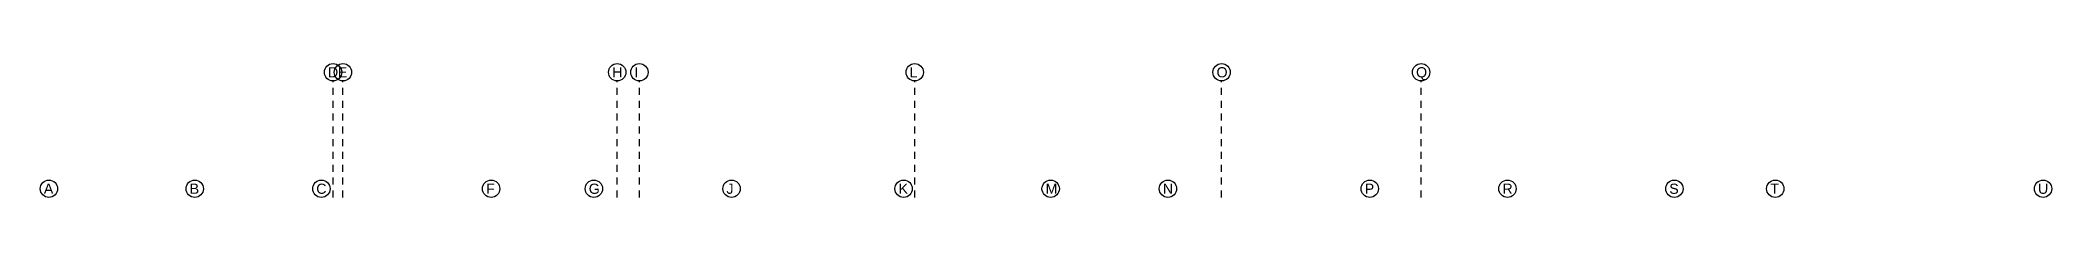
# Model space of a CAD drawing. Extents: x 0 to 119, y -5 to 121.
# Drawn here: x 31.23 to 65.71, y 57.38 to 59.68 of the extents above; entities that cross this region are included whole.
import ezdxf

# ---------------------------------------------------------------- set-up
doc = ezdxf.new("R2010")
doc.units = 0
doc.linetypes.add('ACAD_ISO02W100', pattern=[15, 12, -3])
doc.layers.add('CenterLine', color=253, linetype='CONTINUOUS')
doc.layers.add('GridName', color=7, linetype='CONTINUOUS')
doc.styles.add('STRUDS_Arial', font='ARIAL.TTF', dxfattribs={"height": 0.04})

msp = doc.modelspace()

# ---------------------------------------------------------------- texts
at = {"layer": 'GridName', "style": 'STRUDS_Arial'}
for s, p in [('D', (36.1605, 59.4412)), ('E', (36.3305, 59.4412)), ('H', (41.0305, 59.4412)), ('I', (41.4105, 59.4412)), ('L', (46.1305, 59.4412)), ('O', (51.3905, 59.4412)), ('Q', (54.8105, 59.4412)), ('A', (31.2905, 57.4412)), ('B', (33.7905, 57.4412)), ('C', (35.9605, 57.4412)), ('F', (38.8705, 57.4412)), ('G', (40.6305, 57.4412)), ('J', (42.9905, 57.4412)), ('K', (45.9405, 57.4412)), ('M', (48.4605, 57.4412)), ('N', (50.4705, 57.4412)), ('P', (53.9305, 57.4412)), ('R', (56.2905, 57.4412)), ('S', (59.1505, 57.4412)), ('T', (60.8805, 57.4412)), ('U', (65.4705, 57.4412))]:
    msp.add_text(s, height=0.175, dxfattribs=at).set_placement(p)

# ---------------------------------------------------------------- linework, layer by layer
at = {"layer": 'CenterLine', "linetype": 'ACAD_ISO02W100', "ltscale": 0.01}
for p, q in [((36.248, 57.38), (36.248, 59.38)), ((36.418, 57.38), (36.418, 59.38)), ((41.118, 57.38), (41.118, 59.38)), ((41.498, 57.38), (41.498, 59.38)), ((46.218, 57.38), (46.218, 59.38)), ((51.478, 57.38), (51.478, 59.38)), ((54.898, 57.38), (54.898, 59.38))]:
    msp.add_line(p, q, dxfattribs=at)
at = {"layer": 'GridName'}
for centre in [(36.248, 59.5287), (36.418, 59.5287), (41.118, 59.5287), (41.498, 59.5287), (46.218, 59.5287), (51.478, 59.5287), (54.898, 59.5287), (31.378, 57.5287), (33.878, 57.5287), (36.048, 57.5287), (38.958, 57.5287), (40.718, 57.5287), (43.078, 57.5287), (46.028, 57.5287), (48.548, 57.5287), (50.558, 57.5287), (54.018, 57.5287), (56.378, 57.5287), (59.238, 57.5287), (60.968, 57.5287), (65.558, 57.5287)]:
    msp.add_circle(centre, 0.14874, dxfattribs=at)

msp.set_redraw_order([(e.dxf.handle, doc.entitydb.next_handle()) for e in msp.query("TEXT MTEXT ATTDEF DIMENSION ARC_DIMENSION")])  # texts and dimensions are drawn at this point

doc.saveas('drawing.dxf')
